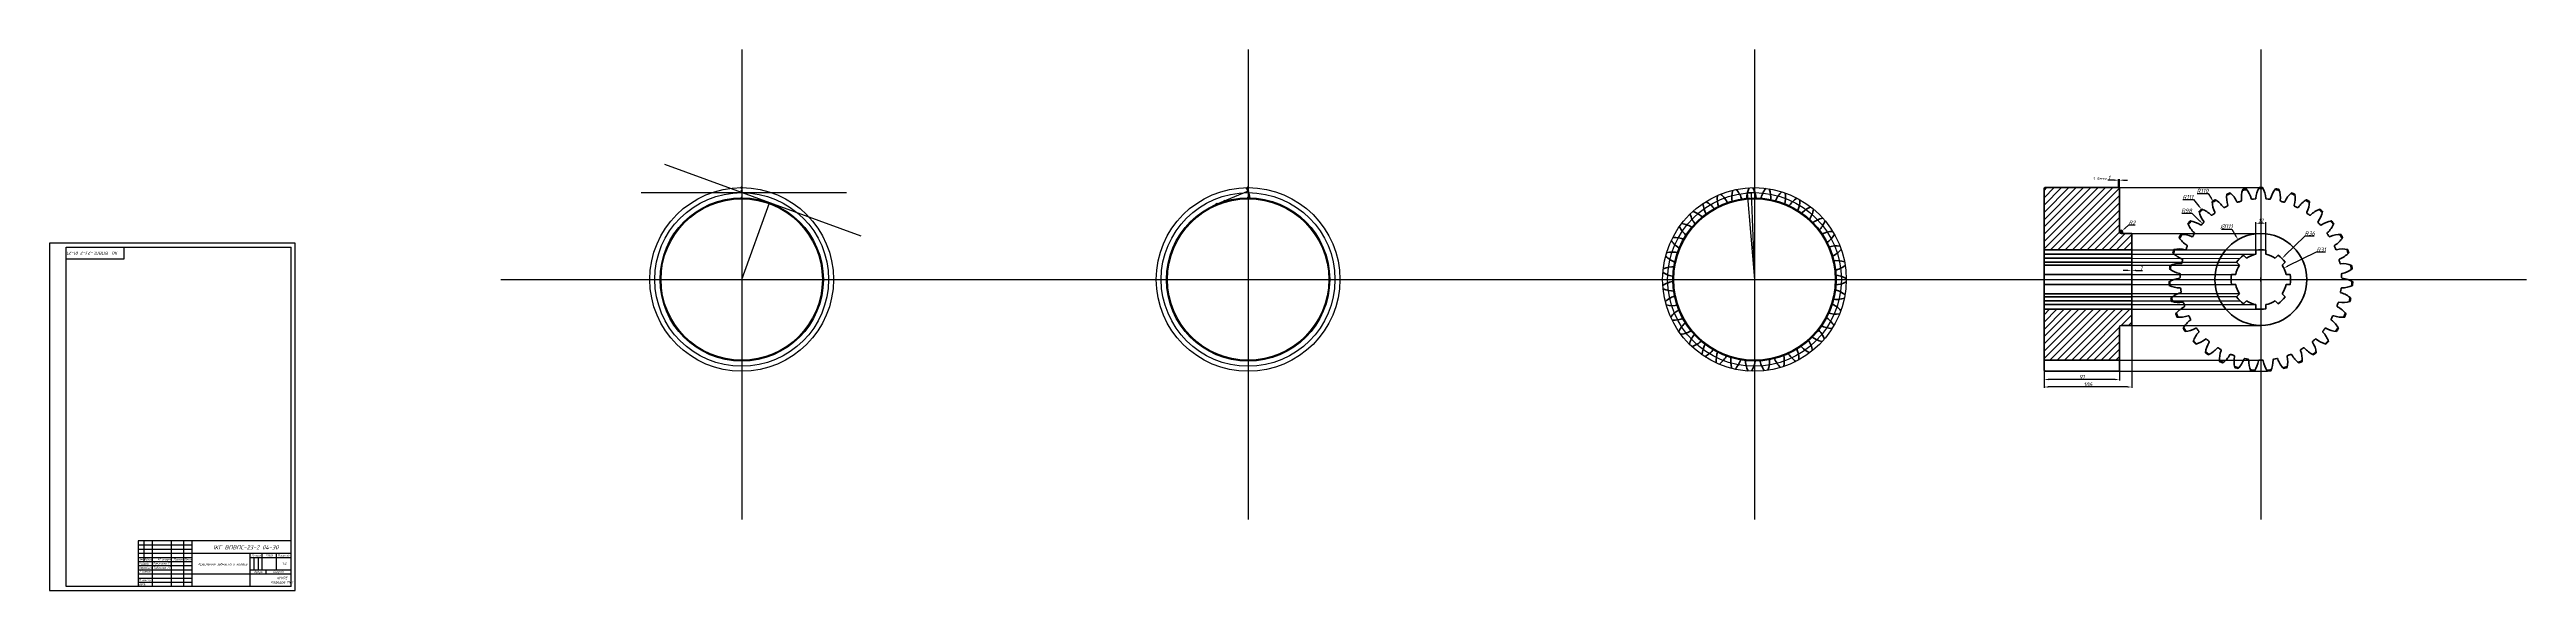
# Model space of a CAD drawing. Header units: millimetres. Extents: x 0 to 2994, y 0 to 654.
import ezdxf

# ---------------------------------------------------------------- set-up
doc = ezdxf.new("R2010")
doc.units = ezdxf.units.MM
doc.header["$MEASUREMENT"] = 0
doc.header["$PDMODE"] = 3
doc.layers.add('Layer1', color=1, linetype='Continuous')
doc.layers.add('контур', color=7, linetype='Continuous', lineweight=50)
doc.styles.add('style2', font='ISOCPEUI.TTF')
doc.dimstyles.new('UA Standart', dxfattribs={"dimtxt": 5, "dimasz": 5, "dimexe": 1.25, "dimexo": 0, "dimtad": 1, "dimtoh": 1, "dimdec": 0, "dimzin": 0, "dimdsep": 46, "dimtxsty": 'style2', "dimcen": 2.5, "dimadec": 0, "dimazin": 0, "dimtfac": 1, "dimtdec": 0, "dimtofl": 0, "dimtmove": 0, "dimatfit": 3, "dimfxl": 1, "dimtolj": 1, "dimtzin": 0, "dimarcsym": 0})

# ---------------------------------------------------------------- blocks, each defined once
blk = doc.blocks.new('*U1')
at = {"layer": 'контур'}
blk.add_arc((-28.6, -9.2), 30.8, 4.5432, 31.1511, dxfattribs=at)
blk = doc.blocks.new('*U2')
at = {"layer": 'контур', "color": 0, "linetype": 'ByBlock', "lineweight": -2, "transparency": 16777216}
for p, rotation in [((2024, 473.6), 20.57142857142855), ((2042, 478.6), 10.28571428571425), ((2079.2, 478.5), 349.7142857142858), ((2097.2, 473.5), 339.4285714285714), ((1992, 454.6), 41.14285714285712), ((2007.1, 465.5), 30.85714285714283), ((2114, 465.4), 329.1428571428572), ((2129.2, 454.4), 318.8571428571429), ((1968.8, 425.5), 61.71428571428569), ((1979.1, 441.1), 51.4285714285714), ((2142.1, 440.9), 308.5714285714285), ((2152.3, 425.3), 298.2857142857142), ((1957.2, 390.1), 82.28571428571429), ((1961.4, 408.3), 71.99999999999997), ((2159.7, 408.1), 287.9999999999999), ((2163.8, 389.9), 277.7142857142858), ((1956.4, 371.4), 92.57142857142857), ((2164.6, 371.2), 267.4285714285715), ((1958.9, 352.9), 102.8571428571429), ((1964.6, 335.1), 113.1428571428572), ((2156.3, 334.9), 246.8571428571428), ((2162.1, 352.7), 257.1428571428572), ((1973.5, 318.7), 123.4285714285714), ((1985.1, 304), 133.7142857142857), ((2135.8, 303.9), 226.2857142857142), ((2147.4, 318.5), 236.5714285714285), ((1999.2, 291.7), 143.9999999999999), ((2015.2, 282.1), 154.2857142857142), ((2032.7, 275.6), 164.5714285714286), ((2051.1, 272.2), 174.8571428571428), ((2069.7, 272.2), 185.1428571428571), ((2088.1, 275.5), 195.4285714285714), ((2105.6, 282.1), 205.7142857142857), ((2121.7, 291.6), 215.9999999999999)]:
    blk.add_blockref('*U1', p, dxfattribs=dict(at, rotation=rotation))
blk.add_blockref('*U1', (2060.6, 480.2), dxfattribs=at)
blk = doc.blocks.new('*U3')
at = {"layer": 'контур'}
blk.add_arc((-28.6, -9.2), 30.8, 4.5432, 31.1511, dxfattribs=at)
blk = doc.blocks.new('*U4')
at = {"layer": 'контур', "color": 0, "linetype": 'ByBlock', "lineweight": -2, "transparency": 16777216}
for p, rotation in [((2024, 473.6), 20.57142857142855), ((2042, 478.6), 10.28571428571425), ((2079.2, 478.5), 349.7142857142858), ((2097.2, 473.5), 339.4285714285714), ((1992, 454.6), 41.14285714285712), ((2007.1, 465.5), 30.85714285714283), ((2114, 465.4), 329.1428571428572), ((2129.2, 454.4), 318.8571428571429), ((1968.8, 425.5), 61.71428571428569), ((1979.1, 441.1), 51.4285714285714), ((2142.1, 440.9), 308.5714285714285), ((2152.3, 425.3), 298.2857142857142), ((1957.2, 390.1), 82.28571428571429), ((1961.4, 408.3), 71.99999999999997), ((2159.7, 408.1), 287.9999999999999), ((2163.8, 389.9), 277.7142857142858), ((1956.4, 371.4), 92.57142857142857), ((2164.6, 371.2), 267.4285714285715), ((1958.9, 352.9), 102.8571428571429), ((1964.6, 335.1), 113.1428571428572), ((2156.3, 334.9), 246.8571428571428), ((2162.1, 352.7), 257.1428571428572), ((1973.5, 318.7), 123.4285714285714), ((1985.1, 304), 133.7142857142857), ((2135.8, 303.9), 226.2857142857142), ((2147.4, 318.5), 236.5714285714285), ((1999.2, 291.7), 143.9999999999999), ((2015.2, 282.1), 154.2857142857142), ((2032.7, 275.6), 164.5714285714286), ((2051.1, 272.2), 174.8571428571428), ((2069.7, 272.2), 185.1428571428571), ((2088.1, 275.5), 195.4285714285714), ((2105.6, 282.1), 205.7142857142857), ((2121.7, 291.6), 215.9999999999999)]:
    blk.add_blockref('*U3', p, dxfattribs=dict(at, rotation=rotation))
blk.add_blockref('*U3', (2060.6, 480.2), dxfattribs=at)
blk = doc.blocks.new('*U5')
at = {"layer": 'контур'}
blk.add_lwpolyline([(2.8, -6), (-2.3, -6, -0.08392), (-2.3, 6), (2.8, 6)], format="xyb", dxfattribs=at)
blk = doc.blocks.new('*U6')
at = {"layer": 'контур', "color": 0, "linetype": 'ByBlock', "lineweight": -2, "transparency": 16777216}
for p, rotation in [((2649, 399.5), 314.9999999999999), ((2672.5, 409.2), 270), ((2696, 399.5), 225.0000000000001), ((2705.7, 376), 180), ((2649, 352.5), 44.99999999999999), ((2672.5, 342.8), 90), ((2696, 352.5), 135)]:
    blk.add_blockref('*U5', p, dxfattribs=dict(at, rotation=rotation))
blk.add_blockref('*U5', (2639.3, 376), dxfattribs=at)
blk = doc.blocks.new('*D21')
at = {"layer": 'контур', "color": 0, "lineweight": -2, "transparency": 16777216}
for p, q in [((2410.5, 278.5), (2410.5, 253.8)), ((2501.5, 278.5), (2501.5, 253.8)), ((2496.5, 255), (2415.5, 255))]:
    blk.add_line(p, q, dxfattribs=at)
at = {"layer": 'контур', "color": 0, "transparency": 16777216}
for points in [[(2415.5, 255.8), (2415.5, 254.2), (2410.5, 255)], [(2496.5, 255.8), (2496.5, 254.2), (2501.5, 255)]]:
    blk.add_solid(points, dxfattribs=at)
at = {"layer": 'контур', "color": 0, "transparency": 16777216, "insert": (2456, 258.1), "char_height": 5, "attachment_point": 5, "style": 'style2'}
blk.add_mtext('\\A1;91', dxfattribs=at)
blk = doc.blocks.new('*D22')
at = {"layer": 'контур', "color": 0, "lineweight": -2, "transparency": 16777216}
for p, q in [((2410.5, 340), (2410.5, 244.8)), ((2516.5, 340), (2516.5, 244.8)), ((2511.5, 246), (2415.5, 246))]:
    blk.add_line(p, q, dxfattribs=at)
at = {"layer": 'контур', "color": 0, "transparency": 16777216}
for points in [[(2415.5, 246.8), (2415.5, 245.2), (2410.5, 246)], [(2511.5, 246.8), (2511.5, 245.2), (2516.5, 246)]]:
    blk.add_solid(points, dxfattribs=at)
at = {"layer": 'контур', "color": 0, "transparency": 16777216, "insert": (2463.5, 249.1), "char_height": 5, "attachment_point": 5, "style": 'style2'}
blk.add_mtext('\\A1;106', dxfattribs=at)
blk = doc.blocks.new('*D23')
at = {"layer": 'контур', "color": 0, "lineweight": -2, "transparency": 16777216}
for p, q in [((2725.5, 428.5), (2701.6, 404.9)), ((2737.1, 428.5), (2725.5, 428.5)), ((2670, 376), (2675, 376)), ((2672.5, 373.5), (2672.5, 378.5))]:
    blk.add_line(p, q, dxfattribs=at)
at = {"layer": 'контур', "color": 0, "transparency": 16777216}
blk.add_solid([(2701, 405.4), (2702.2, 404.3), (2698.1, 401.3)], dxfattribs=at)
at = {"layer": 'контур', "color": 0, "transparency": 16777216, "insert": (2731.6, 431.6), "char_height": 5, "attachment_point": 5, "style": 'style2'}
blk.add_mtext('\\A1;R36', dxfattribs=at)
blk = doc.blocks.new('*D24')
at = {"layer": 'контур', "color": 0, "lineweight": -2, "transparency": 16777216}
for p, q in [((2739.5, 409), (2704.8, 391.9)), ((2750.6, 409), (2739.5, 409)), ((2670, 376), (2675, 376)), ((2672.5, 373.5), (2672.5, 378.5))]:
    blk.add_line(p, q, dxfattribs=at)
at = {"layer": 'контур', "color": 0, "transparency": 16777216}
blk.add_solid([(2704.4, 392.7), (2705.2, 391.2), (2700.3, 389.7)], dxfattribs=at)
at = {"layer": 'контур', "color": 0, "transparency": 16777216, "insert": (2745.4, 412.1), "char_height": 5, "attachment_point": 5, "style": 'style2'}
blk.add_mtext('\\A1;R31', dxfattribs=at)
blk = doc.blocks.new('*D25')
at = {"layer": 'контур', "color": 0, "lineweight": -2, "transparency": 16777216}
for p, q in [((2666.5, 411.5), (2666.5, 445.2)), ((2673.5, 444), (2671.5, 444)), ((2678.5, 411.5), (2678.5, 445.2))]:
    blk.add_line(p, q, dxfattribs=at)
at = {"layer": 'контур', "color": 0, "transparency": 16777216}
for points in [[(2671.5, 444.8), (2671.5, 443.2), (2666.5, 444)], [(2673.5, 444.8), (2673.5, 443.2), (2678.5, 444)]]:
    blk.add_solid(points, dxfattribs=at)
at = {"layer": 'контур', "color": 0, "transparency": 16777216, "insert": (2672.5, 447.1), "char_height": 5, "attachment_point": 5, "style": 'style2'}
blk.add_mtext('\\A1;12', dxfattribs=at)
blk = doc.blocks.new('*D26')
at = {"layer": 'контур', "color": 0, "lineweight": -2, "transparency": 16777216}
for p, q in [((2625, 437), (2637.5, 437)), ((2637.5, 437), (2642.4, 428.5)), ((2670, 376), (2675, 376)), ((2672.5, 373.5), (2672.5, 378.5))]:
    blk.add_line(p, q, dxfattribs=at)
at = {"layer": 'контур', "color": 0, "transparency": 16777216}
blk.add_solid([(2643.1, 428.9), (2641.7, 428.1), (2644.9, 424.1)], dxfattribs=at)
at = {"layer": 'контур', "color": 0, "transparency": 16777216, "insert": (2630.9, 440.1), "char_height": 5, "attachment_point": 5, "style": 'style2'}
blk.add_mtext('\\A1;∅111', dxfattribs=at)
blk = doc.blocks.new('*D27')
at = {"layer": 'контур', "color": 0, "lineweight": -2, "transparency": 16777216}
for p, q in [((2578.3, 472.5), (2591, 472.5)), ((2591, 472.5), (2597.7, 464.6)), ((2670, 376), (2675, 376)), ((2672.5, 373.5), (2672.5, 378.5))]:
    blk.add_line(p, q, dxfattribs=at)
at = {"layer": 'контур', "color": 0, "transparency": 16777216}
blk.add_solid([(2598.3, 465.2), (2597, 464.1), (2600.9, 460.8)], dxfattribs=at)
at = {"layer": 'контур', "color": 0, "transparency": 16777216, "insert": (2584.3, 475.6), "char_height": 5, "attachment_point": 5, "style": 'style2'}
blk.add_mtext('\\A1;R111', dxfattribs=at)
blk = doc.blocks.new('*D28')
at = {"layer": 'контур', "color": 0, "lineweight": -2, "transparency": 16777216}
for p, q in [((2577.1, 456), (2589, 456)), ((2589, 456), (2598.5, 446.9)), ((2670, 376), (2675, 376)), ((2672.5, 373.5), (2672.5, 378.5))]:
    blk.add_line(p, q, dxfattribs=at)
at = {"layer": 'контур', "color": 0, "transparency": 16777216}
blk.add_solid([(2599.1, 447.5), (2597.9, 446.3), (2602.1, 443.5)], dxfattribs=at)
at = {"layer": 'контур', "color": 0, "transparency": 16777216, "insert": (2582.7, 459.1), "char_height": 5, "attachment_point": 5, "style": 'style2'}
blk.add_mtext('\\A1;R98', dxfattribs=at)
blk = doc.blocks.new('*D34')
at = {"layer": 'контур', "color": 0, "lineweight": -2, "transparency": 16777216}
for p, q in [((2495.5, 496), (2487.4, 496)), ((2500.5, 487), (2500.5, 497.2)), ((2501.5, 486), (2501.5, 497.2)), ((2506.5, 496), (2511.5, 496))]:
    blk.add_line(p, q, dxfattribs=at)
at = {"layer": 'контур', "color": 0, "transparency": 16777216}
for points in [[(2495.5, 496.8), (2495.5, 495.2), (2500.5, 496)], [(2506.5, 496.8), (2506.5, 495.2), (2501.5, 496)]]:
    blk.add_solid(points, dxfattribs=at)
at = {"layer": 'контур', "color": 0, "transparency": 16777216, "insert": (2489, 499.1), "char_height": 5, "attachment_point": 5, "style": 'style2'}
blk.add_mtext('\\A1;1', dxfattribs=at)
blk = doc.blocks.new('*D35')
at = {"layer": 'контур', "color": 0, "lineweight": -2, "transparency": 16777216}
for p, q in [((2501, 433.5), (2506, 433.5)), ((2503.5, 431), (2503.5, 436)), ((2512.4, 441.5), (2508.7, 438.2)), ((2520.7, 441.5), (2512.4, 441.5))]:
    blk.add_line(p, q, dxfattribs=at)
blk.add_arc((2503.5, 433.5), 2, 270, 77.7971, dxfattribs=at)
at = {"layer": 'контур', "color": 0, "transparency": 16777216}
blk.add_solid([(2508.1, 438.8), (2509.3, 437.6), (2505, 434.8)], dxfattribs=at)
at = {"layer": 'контур', "color": 0, "transparency": 16777216, "insert": (2516.9, 444.7), "char_height": 5, "attachment_point": 5, "style": 'style2'}
blk.add_mtext('\\A1;R2', dxfattribs=at)
blk = doc.blocks.new('*D36')
at = {"layer": 'контур', "color": 0, "lineweight": -2, "transparency": 16777216}
for p, q in [((2516, 393.3), (2516, 385.8)), ((2516.5, 393.3), (2516.5, 385.8)), ((2511, 387), (2506, 387)), ((2521.5, 387), (2529.6, 387))]:
    blk.add_line(p, q, dxfattribs=at)
at = {"layer": 'контур', "color": 0, "transparency": 16777216}
for points in [[(2511, 387.8), (2511, 386.2), (2516, 387)], [(2521.5, 387.8), (2521.5, 386.2), (2516.5, 387)]]:
    blk.add_solid(points, dxfattribs=at)
at = {"layer": 'контур', "color": 0, "transparency": 16777216, "insert": (2528, 390.1), "char_height": 5, "attachment_point": 5, "style": 'style2'}
blk.add_mtext('\\A1;1', dxfattribs=at)
blk = doc.blocks.new('*D37')
at = {"layer": 'контур', "color": 0, "lineweight": -2, "transparency": 16777216}
for p, q in [((2595.7, 480), (2609, 480)), ((2609, 480), (2612.6, 474.2)), ((2670, 376), (2675, 376)), ((2672.5, 373.5), (2672.5, 378.5))]:
    blk.add_line(p, q, dxfattribs=at)
at = {"layer": 'контур', "color": 0, "transparency": 16777216}
blk.add_solid([(2613.3, 474.6), (2611.9, 473.7), (2615.2, 469.9)], dxfattribs=at)
at = {"layer": 'контур', "color": 0, "transparency": 16777216, "insert": (2602, 483.1), "char_height": 5, "attachment_point": 5, "style": 'style2'}
blk.add_mtext('\\A1;R110', dxfattribs=at)

msp = doc.modelspace()

# ---------------------------------------------------------------- hatches: boundary and pattern name
at = {"layer": 'контур'}
h = msp.add_hatch(dxfattribs=at)
h.set_pattern_fill('ANSI31', color=256, scale=50)
h.paths.add_polyline_path([(2501.5, 433.5), (2501.5, 486), (2500.5, 487), (2411.5, 487), (2410.5, 486), (2410.5, 412), (2516.5, 412), (2516.5, 431.5), (2503.5, 431.5, -0.414214)])
h.paths.add_polyline_path([(2501.5, 318.5, -0.414214), (2503.5, 320.5), (2516.5, 320.5), (2516.5, 340), (2410.5, 340), (2410.5, 278.5), (2501.5, 278.5)])

# ---------------------------------------------------------------- linework, layer by layer
for p, q in [((836.5, 654), (836.5, 86)), ((1448.5, 654), (1448.5, 86)), ((2060.5, 654), (2060.5, 86)), ((2672.5, 654), (2672.5, 86)), ((980.8, 428.5), (743.5, 514.9)), ((715, 481), (963, 481)), ((1448.5, 482.9), (1410.6, 467.1)), ((2051.8, 480.6), (2060.5, 376)), ((2056.5, 480.9), (2060.5, 376)), ((836.5, 376), (870.2, 468.7)), ((20, 5), (20, 415)), ((20, 415), (292, 415)), ((20, 401), (90, 401)), ((90, 401), (90, 415)), ((292, 5), (292, 415)), ((545.5, 376), (1157.5, 376)), ((1157.5, 376), (1769.5, 376)), ((1769.5, 376), (2381.5, 376)), ((2381.5, 376), (2993.5, 376)), ((292, 60), (107, 60)), ((107, 60), (107, 5)), ((114, 60), (114, 35)), ((124, 60), (124, 5)), ((147, 60), (147, 5)), ((162, 60), (162, 5)), ((172, 60), (172, 5)), ((107, 55), (172, 55)), ((107, 50), (172, 50)), ((107, 45), (292, 45)), ((107, 40), (172, 40)), ((107, 35), (172, 35)), ((107, 30), (172, 30)), ((242, 45), (242, 5)), ((242, 40), (292, 40)), ((247, 40), (247, 25)), ((252, 40), (252, 25)), ((257, 40), (257, 45)), ((257, 25), (257, 40)), ((274, 45), (274, 25)), ((292, 5), (20, 5)), ((107, 25), (172, 25)), ((107, 20), (292, 20)), ((107, 15), (172, 15)), ((107, 10), (172, 10)), ((242, 25), (292, 25)), ((262, 20), (262, 25))]:
    msp.add_line(p, q)
msp.add_lwpolyline([(0, 0), (297, 0), (297, 420), (0, 420)], close=True)
for centre, radius in [((836.5, 376), 111), ((836.5, 376), 105), ((1448.5, 376), 111), ((1448.5, 376), 105), ((2060.5, 376), 111), ((2060.5, 376), 105), ((836.5, 376), 98.7), ((836.5, 376), 97.5), ((1448.5, 376), 98.7), ((1448.5, 376), 97.5), ((2060.5, 376), 98.7), ((2060.5, 376), 97.5)]:
    msp.add_circle(centre, radius)
for p in [(836.5, 487), (836.5, 487), (1448.5, 487), (1448.5, 487), (836.5, 474.7), (1410.6, 467.1), (1420, 471), (1448.5, 474.7)]:
    msp.add_point(p)
at = {"layer": 'Layer1'}
for p, q in [((836.5, 487), (836.5, 474.7)), ((1448.5, 487), (1448.5, 474.7)), ((2500.5, 487), (2672.5, 487)), ((2516.5, 431.5), (2672.5, 431.5)), ((2516, 406.4), (2666.5, 406.4)), ((2516, 401.7), (2647.1, 401.5)), ((2516, 393.3), (2646.8, 393.3)), ((2516.5, 412), (2672.5, 412)), ((2516.5, 396.9), (2643.2, 396.9)), ((2516.5, 382), (2637, 382)), ((2516.5, 370), (2637, 370)), ((2646.8, 358.7), (2516, 358.7)), ((2643.2, 355.1), (2516.5, 355.1)), ((2516.5, 350.3), (2647.3, 350.3)), ((2516.5, 345.6), (2666.5, 345.6)), ((2516.5, 340), (2672.5, 340)), ((2516.5, 320.5), (2672.5, 320.5)), ((2501.5, 278.5), (2672.5, 278.5)), ((2500.5, 265.3), (2680.3, 265.3))]:
    msp.add_line(p, q, dxfattribs=at)
for p in [(836.5, 482.9), (1448.5, 482.9)]:
    msp.add_point(p, dxfattribs=at)
at = {"layer": 'контур'}
for p, q in [((2411.5, 487), (2410.5, 486)), ((2410.5, 266.3), (2410.5, 486)), ((2411.5, 487), (2500.5, 487)), ((2500.5, 487), (2501.5, 486)), ((2501.5, 486), (2501.5, 433.5)), ((2503.5, 431.5), (2516.5, 431.5)), ((2516.5, 431.5), (2516.5, 320.5)), ((2516.5, 412), (2410.5, 412)), ((2516.5, 396.9), (2410.5, 396.9)), ((2516, 406.4), (2411, 406.4)), ((2516, 401.7), (2411, 401.7)), ((2516, 393.3), (2411, 393.3)), ((2516.5, 406.9), (2516.5, 407.1)), ((2516.5, 402.2), (2516.5, 402.4)), ((2516.5, 393.8), (2516.5, 394)), ((2516.5, 382), (2410.5, 382)), ((2516.5, 370), (2410.5, 370)), ((2516.5, 355.1), (2410.5, 355.1)), ((2516.5, 350.3), (2410.5, 350.3)), ((2516.5, 345.6), (2410.5, 345.6)), ((2516.5, 340), (2410.5, 340)), ((2516, 358.7), (2411, 358.7)), ((2516.5, 358.2), (2516.5, 358)), ((2501.5, 318.5), (2501.5, 266.3)), ((2503.5, 320.5), (2516.5, 320.5)), ((2501.5, 278.5), (2410.5, 278.5)), ((2410.5, 266.3), (2411.5, 265.3)), ((2500.5, 265.3), (2411.5, 265.3)), ((2501.5, 266.3), (2500.5, 265.3))]:
    msp.add_line(p, q, dxfattribs=at)
msp.add_lwpolyline([(2579.9, 342.9, 0.3738), (2580.4, 344.1, -0.009668), (2579.2, 347.7, 0.3738), (2578.1, 348.4, -0.109467), (2564.8, 349.2, -0.009685), (2563.8, 353.4, -0.109467), (2575.5, 359.9, 0.3738), (2576.2, 361, -0.009668), (2575.6, 364.8, 0.3738), (2574.7, 365.7, -0.109467), (2561.7, 368.9, -0.009685), (2561.5, 373.2, -0.109467), (2574.1, 377.5, 0.3738), (2575, 378.5, -0.009668), (2575.2, 382.3, 0.3738), (2574.4, 383.3, -0.109467), (2562.2, 388.8, -0.009685), (2562.8, 393, -0.109467), (2576, 395.1, 0.3738), (2577, 395.9, -0.009668), (2577.9, 399.5, 0.3738), (2577.3, 400.7, -0.109467), (2566.3, 408.2, -0.009685), (2567.6, 412.3, -0.109467), (2581, 412, 0.3738), (2582.1, 412.6, -0.009668), (2583.6, 416, 0.3738), (2583.2, 417.3, -0.109467), (2573.8, 426.7, -0.009685), (2575.8, 430.5, -0.109467), (2588.8, 427.8, 0.3738), (2590.1, 428.1, -0.009668), (2592.2, 431.3, 0.3738), (2592, 432.6, -0.109467), (2584.4, 443.5, -0.009685), (2587.1, 446.9, -0.109467), (2599.4, 441.9, 0.3738), (2600.7, 442, -0.009668), (2603.3, 444.7, 0.3738), (2603.4, 446, -0.109467), (2597.9, 458.2, -0.009685), (2601.1, 461, -0.109467), (2612.4, 453.8, 0.3738), (2613.7, 453.8, -0.009668), (2616.7, 456, 0.3738), (2617, 457.2, -0.109467), (2613.7, 470.2, -0.009685), (2617.4, 472.4, -0.109467), (2627.2, 463.3, 0.3738), (2628.5, 463, -0.009668), (2631.9, 464.6, 0.3738), (2632.4, 465.8, -0.109467), (2631.5, 479.1, -0.009685), (2635.5, 480.7, -0.109467), (2643.6, 470, 0.3738), (2644.7, 469.5, -0.009668), (2648.4, 470.5, 0.3738), (2649.1, 471.5, -0.109467), (2650.6, 484.8, -0.009685), (2654.8, 485.6, -0.109467), (2660.8, 473.7, 0.3738), (2661.9, 472.9, -0.009668), (2665.6, 473.3, 0.3738), (2666.6, 474.2, -0.109467), (2670.4, 487, -0.009685), (2674.6, 487, -0.109467), (2678.4, 474.2, 0.3738), (2679.4, 473.3, -0.009668), (2683.1, 472.9, 0.3738), (2684.2, 473.7, -0.109467), (2690.2, 485.6, -0.009685), (2694.4, 484.8, -0.109467), (2695.9, 471.5, 0.3738), (2696.6, 470.5, -0.009668), (2700.3, 469.5, 0.3738), (2701.4, 470, -0.109467), (2709.5, 480.7, -0.009685), (2713.5, 479.1, -0.109467), (2712.6, 465.8, 0.3738), (2713.1, 464.6, -0.009668), (2716.5, 463, 0.3738), (2717.8, 463.3, -0.109467), (2727.6, 472.4, -0.009685), (2731.3, 470.2, -0.109467), (2728, 457.2, 0.3738), (2728.3, 456, -0.009668), (2731.3, 453.8, 0.3738), (2732.6, 453.8, -0.109467), (2743.9, 461, -0.009685), (2747.1, 458.2, -0.109467), (2741.6, 446, 0.3738), (2741.7, 444.7, -0.009668), (2744.3, 442, 0.3738), (2745.6, 441.9, -0.109467), (2757.9, 446.9, -0.009685), (2760.6, 443.5, -0.109467), (2753, 432.6, 0.3738), (2752.8, 431.3, -0.009668), (2754.9, 428.1, 0.3738), (2756.2, 427.8, -0.109467), (2769.2, 430.5, -0.009685), (2771.2, 426.7, -0.109467), (2761.8, 417.3, 0.3738), (2761.4, 416, -0.009668), (2762.9, 412.6, 0.3738), (2764, 412, -0.109467), (2777.4, 412.3, -0.009685), (2778.7, 408.2, -0.109467), (2767.7, 400.7, 0.3738), (2767.1, 399.5, -0.009668), (2768, 395.9, 0.3738), (2769, 395.1, -0.109467), (2782.2, 393, -0.009685), (2782.8, 388.8, -0.109467), (2770.6, 383.3, 0.3738), (2769.8, 382.3, -0.009668), (2770, 378.5, 0.3738), (2770.9, 377.5, -0.109467), (2783.5, 373.2, -0.009685), (2783.3, 368.9, -0.109467), (2770.3, 365.7, 0.3738), (2769.4, 364.8, -0.009668), (2768.8, 361, 0.3738), (2769.5, 359.9, -0.109467), (2781.2, 353.4, -0.009685), (2780.2, 349.2, -0.109467), (2766.9, 348.4, 0.3738), (2765.8, 347.7, -0.009668), (2764.6, 344.1, 0.3738), (2765.1, 342.9, -0.109467), (2775.4, 334.4, -0.009685), (2773.7, 330.4, -0.109467), (2760.5, 332, 0.3738), (2759.2, 331.5, -0.009668), (2757.4, 328.1, 0.3738), (2757.7, 326.9, -0.109467), (2766.3, 316.7, -0.009685), (2763.9, 313.1, -0.109467), (2751.2, 317, 0.3738), (2749.9, 316.7, -0.009668), (2747.5, 313.7, 0.3738), (2747.6, 312.4, -0.109467), (2754.2, 300.9, -0.009685), (2751.2, 297.8, -0.109467), (2739.4, 303.9, 0.3738), (2738.1, 303.8, -0.009668), (2735.2, 301.3, 0.3738), (2735, 300.1, -0.109467), (2739.5, 287.5, -0.009685), (2736, 285, -0.109467), (2725.4, 293.1, 0.3738), (2724.1, 293.3, -0.009668), (2720.9, 291.4, 0.3738), (2720.4, 290.1, -0.109467), (2722.6, 276.9, -0.009685), (2718.7, 275.1, -0.109467), (2709.8, 285, 0.3738), (2708.5, 285.4, -0.009668), (2705, 284.1, 0.3738), (2704.3, 282.9, -0.109467), (2704.1, 269.6, -0.009685), (2700, 268.4, -0.109467), (2692.9, 279.8, 0.3738), (2691.8, 280.4, -0.009668), (2688.1, 279.7, 0.3738), (2687.2, 278.7, -0.109467), (2684.6, 265.7, -0.009685), (2680.3, 265.3, -0.109467), (2675.4, 277.7, 0.3738), (2674.4, 278.5, -0.009668), (2670.6, 278.5, 0.3738), (2669.6, 277.7, -0.109467), (2664.7, 265.3, -0.009685), (2660.4, 265.7, -0.109467), (2657.8, 278.7, 0.3738), (2656.9, 279.7, -0.009668), (2653.2, 280.4, 0.3738), (2652.1, 279.8, -0.109467), (2645, 268.4, -0.009685), (2640.9, 269.6, -0.109467), (2640.7, 282.9, 0.3738), (2640, 284.1, -0.009668), (2636.5, 285.4, 0.3738), (2635.2, 285, -0.109467), (2626.3, 275.1, -0.009685), (2622.4, 276.9, -0.109467), (2624.6, 290.1, 0.3738), (2624.1, 291.4, -0.009668), (2620.9, 293.3, 0.3738), (2619.6, 293.1, -0.109467), (2609, 285, -0.009685), (2605.5, 287.5, -0.109467), (2610, 300.1, 0.3738), (2609.8, 301.3, -0.009668), (2606.9, 303.8, 0.3738), (2605.6, 303.9, -0.109467), (2593.8, 297.8, -0.009685), (2590.8, 300.9, -0.109467), (2597.4, 312.4, 0.3738), (2597.5, 313.7, -0.009668), (2595.1, 316.7, 0.3738), (2593.8, 317, -0.109467), (2581.1, 313.1, -0.009685), (2578.7, 316.7, -0.109467), (2587.3, 326.9, 0.3738), (2587.6, 328.1, -0.009668), (2585.8, 331.5, 0.3738), (2584.5, 332, -0.109467), (2571.3, 330.4, -0.009685), (2569.6, 334.4, -0.109467)], format="xyb", close=True, dxfattribs=at)
msp.add_circle((2672.5, 376), 55.5, dxfattribs=at)
for centre, radius, start, end in [((1420, 471), 30.8, 4.5432, 31.1511), ((2060.5, 376), 105, 89.6091, 94.752), ((2672.5, 376), 110, 109.1723, 111.9705), ((2672.5, 376), 110, 98.8866, 101.6848), ((2672.5, 376), 110, 88.6009, 91.3991), ((2672.5, 376), 110, 78.3152, 81.1134), ((2672.5, 376), 110, 68.0295, 70.8277), ((2672.5, 376), 110, 129.7437, 132.542), ((2672.5, 376), 110, 119.458, 122.2563), ((2672.5, 376), 110, 57.7437, 60.542), ((2672.5, 376), 110, 47.458, 50.2563), ((2503.5, 433.5), 2, 180, 270), ((2672.5, 376), 110, 150.3152, 153.1134), ((2672.5, 376), 110, 140.0295, 142.8277), ((2672.5, 376), 110, 37.1723, 39.9705), ((2672.5, 376), 110, 26.8866, 29.6848), ((2411, 406.9), 0.5, 180, 270), ((2411, 402.2), 0.5, 180, 270), ((2411, 393.8), 0.5, 180, 270), ((2516, 406.9), 0.5, 270, 0), ((2516, 402.2), 0.5, 270, 0), ((2516, 393.8), 0.5, 270, 0), ((2672.5, 376), 110, 170.8866, 173.6848), ((2672.5, 376), 110, 160.6009, 163.3991), ((2672.5, 376), 31, 146.1599, 168.8401), ((2672.5, 376), 31, 101.1599, 123.8401), ((2672.5, 376), 31, 56.1599, 78.8401), ((2672.5, 376), 31, 11.1599, 33.8401), ((2672.5, 376), 110, 16.6009, 19.3991), ((2672.5, 376), 110, 6.3152, 9.1134), ((2672.5, 376), 110, 181.1723, 183.9705), ((2672.5, 376), 31, 191.1599, 213.8401), ((2672.5, 376), 31, 326.1599, 348.8401), ((2672.5, 376), 110, 356.0295, 358.8277), ((2411, 358.2), 0.5, 90, 180), ((2516, 358.2), 0.5, 0, 90), ((2672.5, 376), 110, 191.458, 194.2563), ((2672.5, 376), 110, 201.7437, 204.542), ((2672.5, 376), 31, 236.1599, 258.8401), ((2672.5, 376), 31, 281.1599, 303.8401), ((2672.5, 376), 110, 335.458, 338.2563), ((2672.5, 376), 110, 345.7437, 348.542), ((2503.5, 318.5), 2, 90, 180), ((2672.5, 376), 110, 212.0295, 214.8277), ((2672.5, 376), 110, 222.3152, 225.1134), ((2672.5, 376), 110, 314.8866, 317.6848), ((2672.5, 376), 110, 325.1723, 327.9705), ((2672.5, 376), 110, 232.6009, 235.3991), ((2672.5, 376), 110, 242.4198, 245.6848), ((2672.5, 376), 110, 253.1723, 255.9705), ((2672.5, 376), 110, 284.0295, 286.8277), ((2672.5, 376), 110, 294.3152, 297.1134), ((2672.5, 376), 110, 304.6009, 307.3991), ((2672.5, 376), 110, 263.458, 266.2563), ((2672.5, 376), 110, 273.7437, 276.542)]:
    msp.add_arc(centre, radius, start, end, dxfattribs=at)

# ---------------------------------------------------------------- block references
at = {"layer": 'контур', "xscale": -1, "rotation": 4.361138124695234}
msp.add_blockref('*U4', (4143.6, 157.8), dxfattribs=at)
at = {"layer": 'контур'}
for name in ['*U2', '*U6']:
    msp.add_blockref(name, (0, 0), dxfattribs=at)

# ---------------------------------------------------------------- texts
at = {"lineweight": -3, "insert": (82.4, 405.8), "char_height": 4, "attachment_point": 1, "rotation": 180, "style": 'style2'}
msp.add_mtext('{\\fISOCPEUR|b0|i1|c204|p34;ІКГ ВПВПС-23-2 01-21}', dxfattribs=at)
at = {"attachment_point": 1, "style": 'style2'}
for s, insert, char_height in [('{\\fISOCPEUR|b0|i1|c204|p34;Зм.}', (108.1, 38.9), 2.5), ('{\\fISOCPEUR|b0|i1|c204|p34;Розроб.}', (108, 33.8), 2.5), ('{\\fISOCPEUR|b0|i1|c204|p34;Аркуш}', (114, 39.1), 2.5), ('{\\fISOCPEUR|b0|i1|c204|p34;Романенко Г.О.}', (125.3, 33.9), 2.2), ('\\pxi-3,l4,t4;{\\fISOCPEUR|b0|i1|c204|p34;№ докум.}', (128, 38.8), 2.5), ('{\\fISOCPEUR|b0|i1|c204|p34;Підпис}', (149.7, 38.8), 2.5), ('{\\fISOCPEUR|b0|i1|c204|p34;Дата}', (162.8, 38.8), 2.5), ('{\\fISOCPEUR|b0|i1|c204|p34;ІКГ ВПВПС-23-2 04-30}', (197.9, 54.7), 5), ('{\\fISOCPEUR|b0|i1|c204|p34;Літера}', (244, 43.8), 2.5), ('{\\fISOCPEUR|b0|i1|c204|p34;Маса}', (261.6, 43.9), 2.5), ('{\\fISOCPEUR|b0|i1|c204|p34;Масштаб}', (275.7, 43.8), 2.5), ('{\\fISOCPEUR|b0|i1|c204|p34;Перевірив}', (107.8, 28.9), 2.5), ('{\\fISOCPEUR|b0|i1|c204|p34;Н контр.}', (107.9, 13.9), 2.5), ('{\\fISOCPEUR|b0|i1|c204|p34;Т контр.}', (108.1, 24.1), 2.5), ('{\\fISOCPEUR|b0|i1|c204|p34;Табакова І.С.}', (125.3, 28.7), 2.5), ('{\\fISOCPEUR|b0|i1|c204|p34;Аркуш}', (246.9, 24), 2.5), ('\\pxqc;{\\fISOCPEUR|b0|i1|c204|p34;ХНУРЕ\\PКафедра МСТ}', (267.4, 16.6), 3), ('{\\fISOCPEUR|b0|i1|c204|p34;Аркушів}', (269.7, 23.9), 2.5)]:
    msp.add_mtext(s, dxfattribs=dict(at, insert=insert, char_height=char_height))
for s, insert, char_height, width in [('\\pxql;{\\fISOCPEUR|b0|i1|c204|p34;Креслення зубчастого колеса}', (179.6, 33.4), 3, 59.867), ('1:2', (281.2, 34.2), 3, 0.15), ('{\\fISOCPEUR|b0|i1|c204|p34;Затв.}', (107.6, 8.8), 2.5, 20.33)]:
    msp.add_mtext(s, dxfattribs=dict(at, insert=insert, char_height=char_height, width=width))
at = {"layer": 'контур', "insert": (2469.5, 499.5), "char_height": 3, "width": 17.381, "attachment_point": 1, "style": 'style2'}
msp.add_mtext('3 {\\fISOCPEUR|b0|i1|c204|p34;Фаски}', dxfattribs=at)

# ---------------------------------------------------------------- dimensions: what is measured, and where the dimension line sits
at = {"layer": 'контур'}
for base, p1, p2, picture, middle in [((2500.5, 496), (2501.5, 486), (2500.5, 487), '*D34', (2489, 499.1)), ((2666.5, 444), (2678.5, 411.5), (2666.5, 411.5), '*D25', (2672.5, 447.1)), ((2516.5, 387), (2516, 393.2631725), (2516.5, 393.2631725), '*D36', (2528.032197, 390.125)), ((2410.5, 246), (2516.5, 340), (2410.5, 340), '*D22', (2463.5, 249.1)), ((2410.5, 255), (2501.5, 278.5), (2410.5, 278.5), '*D21', (2456, 258.1))]:
    dim = msp.add_linear_dim(base=base, p1=p1, p2=p2, dimstyle='UA Standart', dxfattribs=at)
    dim.commit()
    dim.dimension.update_dxf_attribs({"geometry": picture, "text_midpoint": middle})
for mpoint, picture, middle in [((2615.2, 469.9), '*D37', (2602, 480)), ((2600.9, 460.8), '*D27', (2584.3, 472.5)), ((2602.0974, 443.4516), '*D28', (2582.7159, 456)), ((2698.1, 401.3), '*D23', (2731.6, 428.5)), ((2700.3, 389.7), '*D24', (2745.4, 409))]:
    dim = msp.add_radius_dim(center=(2672.5, 376), mpoint=mpoint, dimstyle='UA Standart', dxfattribs=at)
    dim.commit()
    dim.dimension.update_dxf_attribs({"geometry": picture, "text_midpoint": middle, "dimtype": 164})
dim = msp.add_radius_dim(center=(2503.5, 433.5), mpoint=(2505, 434.8), dimstyle='UA Standart', dxfattribs=at)
dim.commit()
dim.dimension.update_dxf_attribs({"geometry": '*D35', "text_midpoint": (2516.9, 444.7)})
dim = msp.add_diameter_dim_2p(p1=(2700.1, 327.9), p2=(2644.9, 424.1), dimstyle='UA Standart', dxfattribs=at)
dim.commit()
dim.dimension.update_dxf_attribs({"geometry": '*D26', "text_midpoint": (2630.9, 437), "dimtype": 163})

doc.saveas('drawing.dxf')
